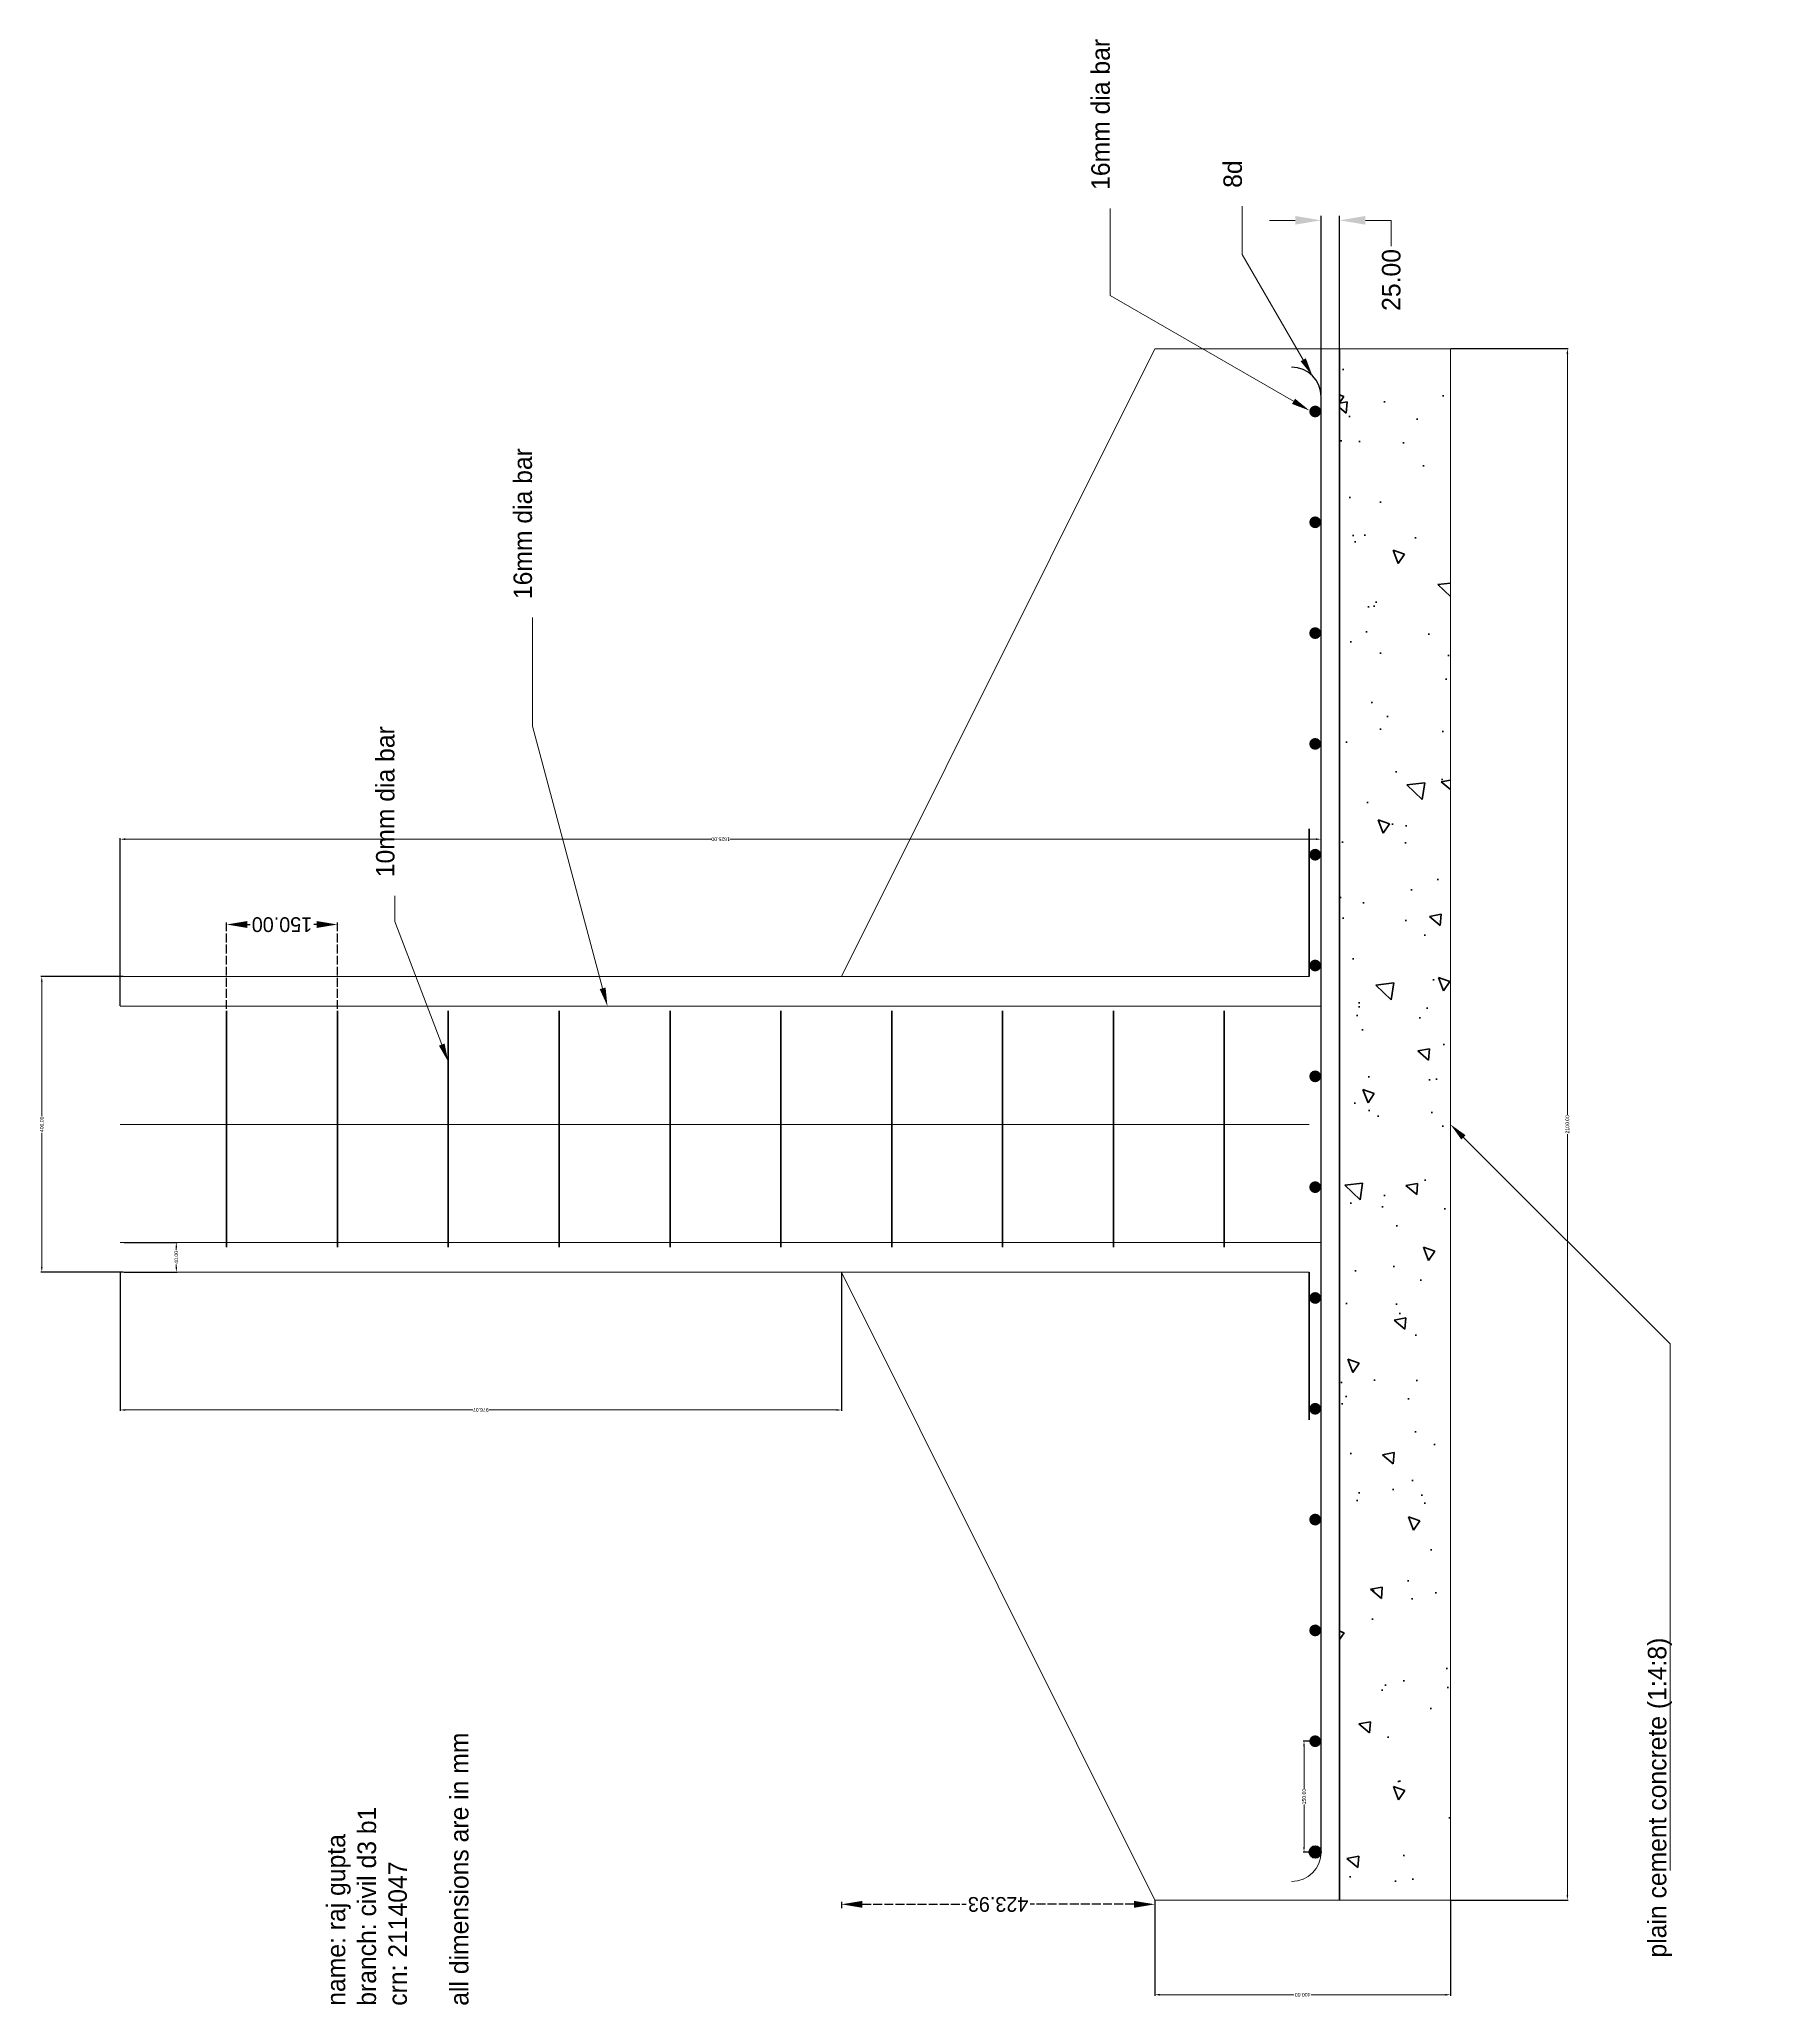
# Model space of a CAD drawing. Header units: millimetres. Extents: x -1959 to 376, y -39 to 2622.
import ezdxf
from ezdxf import colors
from ezdxf.entities.mleader import LeaderData, LeaderLine
from ezdxf.math import Vec2, Vec3

# ---------------------------------------------------------------- set-up
doc = ezdxf.new("R2010")
doc.units = ezdxf.units.MM
doc.header["$PDMODE"] = 34
doc.linetypes.add('ACAD_ISO02W100', pattern=[15, 12, -3])
doc.layers.get('0').update_dxf_attribs({"lineweight": 0})
for name, color, linetype, lineweight in [('dimensions', 100, 'Continuous', 0), ('dis bars', 152, 'Continuous', 0), ('lateral ties', 10, 'Continuous', 30), ('text', 2, 'ACAD_ISO02W100', 30)]:
    doc.layers.add(name, color=color, linetype=linetype, lineweight=lineweight)
doc.styles.get("Standard").update_dxf_attribs({"font": 'Trajan Regular.ttf', "height": 5})
doc.dimstyles.get("Standard").update_dxf_attribs({"dimscale": 0.8, "dimtxt": 5, "dimasz": 7, "dimexe": 1.25, "dimexo": 0.625, "dimtad": 0, "dimtoh": 1, "dimzin": 1, "dimdsep": 46, "dimtxsty": 'Standard', "dimcen": 1.09, "dimadec": 0, "dimazin": 0, "dimtfac": 1, "dimtofl": 0, "dimtmove": 0, "dimatfit": 1, "dimfxl": 1, "dimtolj": 1, "dimtzin": 0, "dimlwd": -1, "dimarcsym": 1})

# ---------------------------------------------------------------- blocks, each defined once
blk = doc.blocks.new('*U7')
at = {"layer": 'lateral ties', "lineweight": 40}
blk.add_line((0, -160), (0, 160), dxfattribs=at)
blk = doc.blocks.new('*U8')
at = {"layer": 'lateral ties', "color": 0, "linetype": 'ByBlock', "lineweight": -2, "transparency": 16777216}
for p in [(-1350, 0), (-1200, 0), (-1050, 0), (-900, 0), (-750, 0), (-600, 0), (-450, 0), (-300, 0), (-150, 0), (0, 0)]:
    blk.add_blockref('*U7', p, dxfattribs=at)
blk = doc.blocks.new('*D9')
at = {"layer": 'Defpoints', "color": 0}
for p in [(-449.6, 103.1), (-49.6, 103.1), (-49.6, -25.1)]:
    blk.add_point(p, dxfattribs=at)
at = {"layer": 'dimensions', "color": 0, "lineweight": -2}
for p, q in [((-449.6, 102.4), (-449.6, -26.4)), ((-49.6, 102.4), (-49.6, -26.4))]:
    blk.add_line(p, q, dxfattribs=at)
at = {"layer": 'dimensions', "color": 0}
for p, q in [((-442.6, -25.1), (-261.3, -25.1)), ((-56.6, -25.1), (-237.9, -25.1))]:
    blk.add_line(p, q, dxfattribs=at)
for points in [[(-442.6, -26.3), (-442.6, -23.9), (-449.6, -25.1)], [(-56.6, -26.3), (-56.6, -23.9), (-49.6, -25.1)]]:
    blk.add_solid(points, dxfattribs=at)
at = {"layer": 'dimensions', "color": 0, "lineweight": 40, "insert": (-249.6, -25.1), "char_height": 5, "attachment_point": 5, "rotation": 180}
blk.add_mtext('\\A1;400.00', dxfattribs=at)
blk = doc.blocks.new('*D10')
at = {"layer": 'Defpoints', "color": 0}
for p in [(-1849.6, 953.1), (-873.5, 953.1), (-873.5, 766.5)]:
    blk.add_point(p, dxfattribs=at)
at = {"layer": 'dimensions', "color": 0, "lineweight": -2}
for p, q in [((-1849.6, 952.4), (-1849.6, 765.2)), ((-873.5, 952.4), (-873.5, 765.2))]:
    blk.add_line(p, q, dxfattribs=at)
at = {"layer": 'dimensions', "color": 0}
for p, q in [((-1842.6, 766.5), (-1372.3, 766.5)), ((-880.5, 766.5), (-1350.8, 766.5))]:
    blk.add_line(p, q, dxfattribs=at)
for points in [[(-1842.6, 765.3), (-1842.6, 767.6), (-1849.6, 766.5)], [(-880.5, 765.3), (-880.5, 767.6), (-873.5, 766.5)]]:
    blk.add_solid(points, dxfattribs=at)
at = {"layer": 'dimensions', "color": 0, "lineweight": -3, "insert": (-1361.6, 766.5), "char_height": 5, "attachment_point": 5, "rotation": 180}
blk.add_mtext('\\A1;976.07', dxfattribs=at)
blk = doc.blocks.new('*D12')
at = {"layer": 'Defpoints', "color": 0}
for p in [(-49.6, 2203.1), (-49.6, 103.1), (108.6, 103.1)]:
    blk.add_point(p, dxfattribs=at)
at = {"layer": 'dimensions', "color": 0, "lineweight": -2}
for p, q in [((-49, 2203.1), (109.9, 2203.1)), ((-49, 103.1), (109.9, 103.1))]:
    blk.add_line(p, q, dxfattribs=at)
at = {"layer": 'dimensions', "color": 0}
for p, q in [((108.6, 2196.1), (108.6, 1166.1)), ((108.6, 110.1), (108.6, 1140))]:
    blk.add_line(p, q, dxfattribs=at)
for points in [[(107.5, 2196.1), (109.8, 2196.1), (108.6, 2203.1)], [(107.5, 110.1), (109.8, 110.1), (108.6, 103.1)]]:
    blk.add_solid(points, dxfattribs=at)
at = {"layer": 'dimensions', "color": 0, "lineweight": -3, "insert": (108.6, 1153.1), "char_height": 5, "attachment_point": 5, "rotation": 90}
blk.add_mtext('\\A1;2100.00', dxfattribs=at)
blk = doc.blocks.new('*D13')
at = {"layer": 'Defpoints', "color": 0}
for p in [(-1849.6, 1539.1), (-1849.6, 1313.1), (-224.6, 1313.1)]:
    blk.add_point(p, dxfattribs=at)
at = {"layer": 'dimensions', "color": 0, "lineweight": -2}
for p, q in [((-1849.6, 1313.7), (-1849.6, 1540.4)), ((-224.6, 1313.7), (-224.6, 1540.4))]:
    blk.add_line(p, q, dxfattribs=at)
at = {"layer": 'dimensions', "color": 0}
for p, q in [((-1842.6, 1539.1), (-1049.6, 1539.1)), ((-231.6, 1539.1), (-1024.6, 1539.1))]:
    blk.add_line(p, q, dxfattribs=at)
for points in [[(-1842.6, 1537.9), (-1842.6, 1540.3), (-1849.6, 1539.1)], [(-231.6, 1537.9), (-231.6, 1540.3), (-224.6, 1539.1)]]:
    blk.add_solid(points, dxfattribs=at)
at = {"layer": 'dimensions', "color": 0, "lineweight": -3, "insert": (-1037.1, 1539.1), "char_height": 5, "attachment_point": 5, "rotation": 180}
blk.add_mtext('\\A1;1625.00', dxfattribs=at)
blk = doc.blocks.new('*D14')
at = {"layer": 'Defpoints', "color": 0}
for p in [(-1955.6, 1353.1), (-1844.7, 1353.1), (-1844.7, 953.1)]:
    blk.add_point(p, dxfattribs=at)
at = {"layer": 'dimensions', "color": 0, "lineweight": -2}
for p, q in [((-1845.3, 1353.1), (-1956.9, 1353.1)), ((-1845.3, 953.1), (-1956.9, 953.1))]:
    blk.add_line(p, q, dxfattribs=at)
at = {"layer": 'dimensions', "color": 0}
for p, q in [((-1955.6, 1346.1), (-1955.6, 1164.8)), ((-1955.6, 960.1), (-1955.6, 1141.4))]:
    blk.add_line(p, q, dxfattribs=at)
for points in [[(-1956.8, 1346.1), (-1954.5, 1346.1), (-1955.6, 1353.1)], [(-1956.8, 960.1), (-1954.5, 960.1), (-1955.6, 953.1)]]:
    blk.add_solid(points, dxfattribs=at)
at = {"layer": 'dimensions', "color": 0, "lineweight": 40, "insert": (-1955.6, 1153.1), "char_height": 5, "attachment_point": 5, "rotation": 90}
blk.add_mtext('\\A1;400.00', dxfattribs=at)
blk = doc.blocks.new('*D16')
at = {"layer": 'Defpoints', "color": 0}
for p in [(-1844.7, 993.1), (-1773.6, 993.1), (-1844.7, 953.1)]:
    blk.add_point(p, dxfattribs=at)
at = {"layer": 'dimensions', "color": 0, "lineweight": -2}
for p, q in [((-1844, 993.1), (-1772.3, 993.1)), ((-1844, 953.1), (-1772.3, 953.1))]:
    blk.add_line(p, q, dxfattribs=at)
at = {"layer": 'dimensions', "color": 0}
for p, q in [((-1773.6, 986.1), (-1773.6, 982.7)), ((-1773.6, 960.1), (-1773.6, 963.5))]:
    blk.add_line(p, q, dxfattribs=at)
for points in [[(-1774.7, 986.1), (-1772.4, 986.1), (-1773.6, 993.1)], [(-1774.7, 960.1), (-1772.4, 960.1), (-1773.6, 953.1)]]:
    blk.add_solid(points, dxfattribs=at)
at = {"layer": 'dimensions', "color": 0, "lineweight": 40, "insert": (-1773.6, 973.1), "char_height": 5, "attachment_point": 5, "rotation": 90}
blk.add_mtext('\\A1;40.00', dxfattribs=at)
blk = doc.blocks.new('*D17')
at = {"layer": 'Defpoints', "color": 0}
for p in [(-247.7, 318.1), (-232.6, 318.1), (-232.6, 168.1)]:
    blk.add_point(p, dxfattribs=at)
at = {"layer": 'dimensions', "color": 0, "lineweight": -2}
for p, q in [((-233.2, 318.1), (-249, 318.1)), ((-233.2, 168.1), (-249, 168.1))]:
    blk.add_line(p, q, dxfattribs=at)
at = {"layer": 'dimensions', "color": 0}
for p, q in [((-247.7, 311.1), (-247.7, 253.8)), ((-247.7, 175.1), (-247.7, 232.3))]:
    blk.add_line(p, q, dxfattribs=at)
for points in [[(-248.9, 311.1), (-246.6, 311.1), (-247.7, 318.1)], [(-248.9, 175.1), (-246.6, 175.1), (-247.7, 168.1)]]:
    blk.add_solid(points, dxfattribs=at)
at = {"layer": 'dimensions', "color": 0, "lineweight": 40, "insert": (-247.7, 243.1), "char_height": 5, "attachment_point": 5, "rotation": 90}
blk.add_mtext('\\A1;150.00', dxfattribs=at)
blk = doc.blocks.new('*D54')
at = {"layer": 'Defpoints', "color": 0}
for p in [(-873.5, 103.1), (-873.5, 97.3), (-449.6, 103.1)]:
    blk.add_point(p, dxfattribs=at)
at = {"layer": 'text', "color": 0, "lineweight": -2}
for p, q in [((-873.5, 100.6), (-873.5, 92.3)), ((-449.6, 100.6), (-449.6, 92.3))]:
    blk.add_line(p, q, dxfattribs=at)
at = {"layer": 'text', "color": 0}
for p, q in [((-845.5, 97.3), (-704.9, 97.3)), ((-477.6, 97.3), (-618.3, 97.3))]:
    blk.add_line(p, q, dxfattribs=at)
for points in [[(-845.5, 92.6), (-845.5, 101.9), (-873.5, 97.3)], [(-477.6, 92.6), (-477.6, 101.9), (-449.6, 97.3)]]:
    blk.add_solid(points, dxfattribs=at)
at = {"layer": 'text', "color": 0, "lineweight": 40, "insert": (-661.6, 97.3), "char_height": 20, "attachment_point": 5, "rotation": 180}
blk.add_mtext('\\A1;423.93', dxfattribs=at)
blk = doc.blocks.new('*D55')
at = {"layer": 'Defpoints', "color": 0}
for p in [(-1555.6, 1423.6), (-1705.6, 1306.9), (-1555.6, 1306.9)]:
    blk.add_point(p, dxfattribs=at)
at = {"layer": 'text', "color": 0, "lineweight": -2}
for p, q in [((-1705.6, 1309.4), (-1705.6, 1428.6)), ((-1555.6, 1309.4), (-1555.6, 1428.6))]:
    blk.add_line(p, q, dxfattribs=at)
at = {"layer": 'text', "color": 0}
for p, q in [((-1677.6, 1423.6), (-1673.7, 1423.6)), ((-1583.6, 1423.6), (-1587.5, 1423.6))]:
    blk.add_line(p, q, dxfattribs=at)
for points in [[(-1677.6, 1419), (-1677.6, 1428.3), (-1705.6, 1423.6)], [(-1583.6, 1419), (-1583.6, 1428.3), (-1555.6, 1423.6)]]:
    blk.add_solid(points, dxfattribs=at)
at = {"layer": 'text', "color": 0, "lineweight": 40, "insert": (-1630.6, 1423.6), "char_height": 20, "attachment_point": 5, "rotation": 180}
blk.add_mtext('\\A1;150.00', dxfattribs=at)
blk = doc.blocks.new('*D59')
at = {"layer": 'Defpoints', "color": 0, "transparency": 16777216}
for p in [(-199.6, 2376.8), (-224.6, 2138.1), (-199.6, 2138.1)]:
    blk.add_point(p, dxfattribs=at)
at = {"layer": 'dimensions', "color": 0, "transparency": 16777216}
for p, q in [((-259.6, 2376.8), (-294.6, 2376.8)), ((-164.6, 2376.8), (-129.6, 2376.8)), ((-129.6, 2376.8), (-129.6, 2341.8))]:
    blk.add_line(p, q, dxfattribs=at)
at = {"layer": 'dimensions', "color": 0, "lineweight": -2, "transparency": 16777216}
for p, q in [((-224.6, 2141.2), (-224.6, 2383.1)), ((-199.6, 2141.2), (-199.6, 2383.1))]:
    blk.add_line(p, q, dxfattribs=at)
at = {"layer": 'dimensions', "color": 0, "transparency": 16777216}
for points in [[(-259.6, 2371), (-259.6, 2382.7), (-224.6, 2376.8)], [(-164.6, 2371), (-164.6, 2382.7), (-199.6, 2376.8)]]:
    blk.add_solid(points, dxfattribs=at)
at = {"layer": 'dimensions', "color": 0, "lineweight": -3, "transparency": 16777216, "insert": (-129.6, 2296.1), "char_height": 25, "attachment_point": 5, "rotation": 90}
blk.add_mtext('\\A1;25.00', dxfattribs=at)

msp = doc.modelspace()

# ---------------------------------------------------------------- hatches: boundary and pattern name
at = {"layer": 'dis bars', "lineweight": 80}
h = msp.add_hatch(color=256, dxfattribs=at)
h.dxf.hatch_style = 1
h.paths.add_polyline_path([(-240.617, 2118.072, 1), (-224.617, 2118.072, 1)])
h = msp.add_hatch(color=256, dxfattribs=at)
h.dxf.hatch_style = 1
h.paths.add_polyline_path([(-240.617, 1968.072, 1), (-224.617, 1968.072, 1)])
h = msp.add_hatch(color=256, dxfattribs=at)
h.dxf.hatch_style = 1
h.paths.add_polyline_path([(-240.617, 1818.072, 1), (-224.617, 1818.072, 1)])
h = msp.add_hatch(color=256, dxfattribs=at)
h.dxf.hatch_style = 1
h.paths.add_polyline_path([(-240.617, 1668.072, 1), (-224.617, 1668.072, 1)])
h = msp.add_hatch(color=256, dxfattribs=at)
h.dxf.hatch_style = 1
h.paths.add_polyline_path([(-240.617, 1518.072, 1), (-224.617, 1518.072, 1)])
h = msp.add_hatch(color=256, dxfattribs=at)
h.dxf.hatch_style = 1
h.paths.add_polyline_path([(-240.617, 1368.072, 1), (-224.617, 1368.072, 1)])
h = msp.add_hatch(color=256, dxfattribs=at)
h.dxf.hatch_style = 1
h.paths.add_polyline_path([(-240.617, 1218.072, 1), (-224.617, 1218.072, 1)])
h = msp.add_hatch(color=256, dxfattribs=at)
h.dxf.hatch_style = 1
h.paths.add_polyline_path([(-240.617, 1068.072, 1), (-224.617, 1068.072, 1)])
h = msp.add_hatch(color=256, dxfattribs=at)
h.dxf.hatch_style = 1
h.paths.add_polyline_path([(-240.617, 918.072, 1), (-224.617, 918.072, 1)])
h = msp.add_hatch(color=256, dxfattribs=at)
h.dxf.hatch_style = 1
h.paths.add_polyline_path([(-240.617, 768.072, 1), (-224.617, 768.072, 1)])
h = msp.add_hatch(color=256, dxfattribs=at)
h.dxf.hatch_style = 1
h.paths.add_polyline_path([(-240.617, 618.072, 1), (-224.617, 618.072, 1)])
h = msp.add_hatch(color=256, dxfattribs=at)
h.dxf.hatch_style = 1
h.paths.add_polyline_path([(-240.617, 468.072, 1), (-224.617, 468.072, 1)])
h = msp.add_hatch(color=256, dxfattribs=at)
h.dxf.hatch_style = 1
h.paths.add_polyline_path([(-240.617, 318.072, 1), (-224.617, 318.072, 1)])
h = msp.add_hatch(color=256, dxfattribs=at)
h.dxf.hatch_style = 1
h.paths.add_polyline_path([(-240.617, 168.072, 1), (-224.617, 168.072, 1)])
at = {"layer": 'lateral ties', "lineweight": 80, "true_color": 0xf1eb1f}
h = msp.add_hatch(dxfattribs=at)
h.set_pattern_fill('AR-CONC', color=2)
h.set_pattern_definition([(140, (0, 0), (15.939, 182.185), [19.05, -209.55]), (85, (0, 0), (-191.057, -35.243), [15.24, -167.64]), (190.451, (1.33, 15.18), (-175.118, 146.941), [16.19, -178.09]), (136.184, (-50.8, -2e-14), (42.042, 271.08), [28.575, -314.325]), (186.636, (-47.3, 22.6), (-247.426, 237.404), [24.285, -267.136]), (81.184, (-50.8, -2e-14), (-247.426, 237.404), [22.86, -251.46]), (111, (-38.1, 25.4), (102.265, 151.614), [19.05, -209.55]), (56, (-38.1, 25.4), (-184.188, 61.802), [15.24, -167.64]), (161.451, (-29.58, 38.03), (-81.923, 213.416), [16.19, -178.09]), (127.5, (0, 0), (-84.555, 3.0886), [0, -165.608, 0, -170.18, 0, -168.275]), (97.5, (0, 0), (-100.1806, 66.8197), [0, -97.028, 0, -161.798, 0, -64.135]), (57.5, (2e-14, -56.64), (5.7287, 135.5906), [0, -63.5, 0, -198.12, 0, -262.89]), (47.5, (3e-14, -82.04), (-25.4265, 148.129), [0, -82.55, 0, -131.572, 0, -186.69])])
h.paths.add_polyline_path([(-199.617, 2203.072), (-199.617, 103.072), (-49.617, 103.072), (-49.617, 2203.072)])

# ---------------------------------------------------------------- linework, layer by layer
for p, q in [((-873.545, 1353.072), (-449.617, 2203.072)), ((-449.617, 2203.072), (-199.617, 2203.072)), ((-199.617, 2203.072), (-49.617, 2203.072)), ((-49.617, 2203.072), (-49.617, 103.072)), ((-240.617, 1353.072), (-1849.617, 1353.072)), ((-240.617, 1353.072), (-1849.617, 1353.072)), ((-240.617, 1353.072), (-1849.617, 1353.072)), ((-224.617, 1313.072), (-1849.617, 1313.072)), ((-240.617, 1153.072), (-1849.617, 1153.072)), ((-224.617, 993.072), (-1849.617, 993.072)), ((-240.617, 953.072), (-1849.617, 953.072)), ((-449.617, 103.072), (-873.545, 953.072)), ((-199.617, 103.072), (-449.617, 103.072)), ((-49.617, 103.072), (-199.617, 103.072))]:
    msp.add_line(p, q)
at = {"lineweight": 40}
msp.add_line((-199.617, 103.072), (-199.617, 2203.072), dxfattribs=at)
at = {"color": 242, "linetype": 'ByBlock', "lineweight": 30, "true_color": 0xcd2027}
msp.add_line((-224.617, 168.072), (-224.617, 2138.072), dxfattribs=at)
at = {"lineweight": 30}
msp.add_arc((-264.617, 2138.072), 40, 0, 90, dxfattribs=at)
msp.add_arc((-264.617, 168.072), 40, 270, 0)
at = {"layer": 'Defpoints', "lineweight": 80}
for p, q in [((-240.617, 1353.072), (-240.617, 1553.072)), ((-240.617, 953.072), (-240.617, 853.072)), ((-240.617, 853.072), (-240.617, 753.072))]:
    msp.add_line(p, q, dxfattribs=at)
at = {"layer": 'dis bars', "lineweight": 80}
msp.add_circle((-232.617, 168.072), 8, dxfattribs=at)

# ---------------------------------------------------------------- block references
at = {"layer": 'lateral ties', "lineweight": 40}
msp.add_blockref('*U8', (-355.554, 1146.902), dxfattribs=at)

# ---------------------------------------------------------------- texts
at = {"layer": 'text', "color": 240, "true_color": 0xed1f24, "insert": (-1570, -40), "char_height": 25, "width": 580, "attachment_point": 1, "rotation": 90}
msp.add_mtext('name: raj gupta \\Pbranch: civil d3 b1\\Pcrn: 2114047\\P\\Pall dimensions are in mm', dxfattribs=at)

# ---------------------------------------------------------------- dimensions: what is measured, and where the dimension line sits
at = {"layer": 'dimensions', "lineweight": -3}
for base, p1, p2, angle, picture, middle in [((-199.617, 2376.844), (-224.617, 2138.072), (-199.617, 2138.072), 180, '*D59', (-129.617, 2296.069)), ((108.618, 103.072), (-49.617, 2203.072), (-49.617, 103.072), 90, '*D12', (108.618, 1153.072)), ((-1849.617, 1539.116), (-224.617, 1313.072), (-1849.617, 1313.072), 180, '*D13', (-1037.117, 1539.116)), ((-873.545, 766.452), (-1849.617, 953.072), (-873.545, 953.072), 180, '*D10', (-1361.581, 766.452))]:
    dim = msp.add_linear_dim(base=base, p1=p1, p2=p2, angle=angle, dimstyle='standard', dxfattribs=at)
    dim.commit()
    dim.dimension.update_dxf_attribs({"geometry": picture, "text_midpoint": middle})
at = {"layer": 'dimensions', "lineweight": 40}
for base, p1, p2, angle, picture, middle in [((-1955.646, 1353.072), (-1844.661, 953.072), (-1844.661, 1353.072), 90, '*D14', (-1955.646, 1153.072)), ((-1773.561, 993.072), (-1844.661, 953.072), (-1844.661, 993.072), 90, '*D16', (-1773.561, 973.072)), ((-247.746, 318.072), (-232.617, 168.072), (-232.617, 318.072), 90, '*D17', (-247.746, 243.072)), ((-49.617, -25.111), (-449.617, 103.072), (-49.617, 103.072), 180, '*D9', (-249.617, -25.111))]:
    dim = msp.add_linear_dim(base=base, p1=p1, p2=p2, angle=angle, dimstyle='standard', dxfattribs=at)
    dim.commit()
    dim.dimension.update_dxf_attribs({"geometry": picture, "text_midpoint": middle})
at = {"layer": 'text', "lineweight": 40}
for base, p1, p2, picture, middle in [((-1555.554, 1423.637), (-1705.554, 1306.902), (-1555.554, 1306.902), '*D55', (-1630.554, 1423.637)), ((-873.545, 97.258), (-449.617, 103.072), (-873.545, 103.072), '*D54', (-661.581, 97.258))]:
    dim = msp.add_linear_dim(base=base, p1=p1, p2=p2, angle=180, dimstyle='standard', dxfattribs=at)
    dim.commit()
    dim.dimension.update_dxf_attribs({"geometry": picture, "text_midpoint": middle})

# ---------------------------------------------------------------- leaders
at = {"layer": 'dimensions', "lineweight": -3}
ml = msp.add_multileader_mtext('Standard', dxfattribs=at)
ml.set_content('16mm dia bar', color=256)
ml.set_leader_properties(linetype='ByLayer', lineweight=-1)
ml.build(insert=Vec2(0, 0))
ml.multileader.update_dxf_attribs({"has_text_frame": 1, "text_left_attachment_type": 7, "text_right_attachment_type": 6, "dogleg_length": 7, "arrow_head_size": 25, "scale": 5})
ctx = ml.context
ctx.base_point, ctx.scale, ctx.char_height, ctx.arrow_head_size, ctx.landing_gap_size, ctx.plane_origin, ctx.plane_x_axis, ctx.plane_y_axis = Vec3(-509.983, 2393.024), 5, 25, 25, 25, Vec3(-240.263, 2119.338), Vec3(0, 1), Vec3(-1, 0)
ctx.left_attachment, ctx.right_attachment = 7, 6
notes = []
notes.append((ctx, [(0, (1, 1, 0), (-509.983, 2358.024), (0, 1), 35, [(0, [(-240.263, 2119.338), (-509.983, 2275.062)], 0, [])])]))
ctx.mtext.insert, ctx.mtext.text_direction, ctx.mtext.flow_direction = Vec3(-535.538, 2418.024), Vec3(0, 1), 5
at = {"layer": 'dimensions', "color": 6}
ml = msp.add_multileader_mtext('Standard', dxfattribs=at)
ml.set_content('8d', color=6)
ml.set_leader_properties(linetype='ByLayer', lineweight=-1)
ml.build(insert=Vec2(0, 0))
ml.multileader.update_dxf_attribs({"has_text_frame": 1, "text_left_attachment_type": 7, "text_right_attachment_type": 6, "dogleg_length": 7, "arrow_head_size": 25, "scale": 5})
ctx = ml.context
ctx.base_point, ctx.scale, ctx.char_height, ctx.arrow_head_size, ctx.landing_gap_size, ctx.plane_origin, ctx.plane_x_axis, ctx.plane_y_axis = Vec3(-331.217, 2395.799), 5, 25, 25, 25, Vec3(-236.333, 2166.356), Vec3(0, 1), Vec3(-1, 0)
ctx.left_attachment, ctx.right_attachment = 7, 6
notes.append((ctx, [(0, (1, 1, 0), (-331.217, 2360.799), (0, 1), 35, [(0, [(-236.333, 2166.356), (-331.217, 2330.7)], 0, [])])]))
ctx.mtext.insert, ctx.mtext.text_direction, ctx.mtext.flow_direction = Vec3(-356.771, 2420.799), Vec3(0, 1), 5
at = {"layer": 'dimensions', "lineweight": -3}
ml = msp.add_multileader_mtext('Standard', dxfattribs=at)
ml.set_content('16mm dia bar', color=256)
ml.set_leader_properties(linetype='ByLayer', lineweight=-1)
ml.build(insert=Vec2(0, 0))
ml.multileader.update_dxf_attribs({"has_text_frame": 1, "text_left_attachment_type": 7, "text_right_attachment_type": 6, "dogleg_length": 7, "arrow_head_size": 25, "scale": 5})
ctx = ml.context
ctx.base_point, ctx.scale, ctx.char_height, ctx.arrow_head_size, ctx.landing_gap_size, ctx.plane_origin, ctx.plane_x_axis, ctx.plane_y_axis = Vec3(-1291.783, 1839.086), 5, 25, 25, 25, Vec3(-1190.247, 1313.072), Vec3(0, 1), Vec3(-1, 0)
ctx.left_attachment, ctx.right_attachment = 7, 6
notes.append((ctx, [(0, (1, 1, 0), (-1291.783, 1804.086), (0, 1), 35, [(0, [(-1190.247, 1313.072), (-1291.783, 1692.007)], 0, [])])]))
ctx.mtext.insert, ctx.mtext.text_direction, ctx.mtext.flow_direction = Vec3(-1317.337, 1864.086), Vec3(0, 1), 5
at = {"layer": 'dimensions', "color": 6, "lineweight": 40}
ml = msp.add_multileader_mtext('Standard', dxfattribs=at)
ml.set_content('10mm dia bar', color=6)
ml.set_leader_properties(linetype='ByLayer', lineweight=-1)
ml.build(insert=Vec2(0, 0))
ml.multileader.update_dxf_attribs({"has_text_frame": 1, "text_left_attachment_type": 7, "text_right_attachment_type": 6, "dogleg_length": 7, "arrow_head_size": 25, "scale": 5})
ctx = ml.context
ctx.base_point, ctx.scale, ctx.char_height, ctx.arrow_head_size, ctx.landing_gap_size, ctx.plane_origin, ctx.plane_x_axis, ctx.plane_y_axis = Vec3(-1477.81, 1462.626), 5, 25, 25, 25, Vec3(-1405.554, 1237.666), Vec3(0, 1), Vec3(-1, 0)
ctx.left_attachment, ctx.right_attachment = 7, 6
notes.append((ctx, [(0, (1, 1, 0), (-1477.81, 1427.626), (0, 1), 35, [(0, [(-1405.554, 1237.666)], 0, [])])]))
ctx.mtext.insert, ctx.mtext.text_direction, ctx.mtext.flow_direction = Vec3(-1503.364, 1487.626), Vec3(0, 1), 5
at = {"layer": 'dimensions', "lineweight": -3}
ml = msp.add_multileader_mtext('Standard', dxfattribs=at)
ml.set_content('plain cement concrete (1:4:8)', color=256)
ml.set_leader_properties(linetype='ByLayer', lineweight=-1)
ml.build(insert=Vec2(0, 0))
ml.multileader.update_dxf_attribs({"has_text_frame": 1, "text_left_attachment_type": 7, "text_right_attachment_type": 6, "dogleg_length": 7, "arrow_head_size": 25, "scale": 5})
ctx = ml.context
ctx.base_point, ctx.scale, ctx.char_height, ctx.arrow_head_size, ctx.landing_gap_size, ctx.plane_origin, ctx.plane_x_axis, ctx.plane_y_axis = Vec3(244.918, 0.246), 5, 25, 25, 25, Vec3(-49.617, 1153.072), Vec3(0, 1), Vec3(-1, 0)
ctx.left_attachment, ctx.right_attachment = 7, 6
notes.append((ctx, [(0, (1, 1, 0), (247.506, 670.155), (0, -1), 35, [(0, [(-49.617, 1153.072), (247.506, 855.949)], 0, [])])]))
ctx.mtext.insert, ctx.mtext.text_direction, ctx.mtext.flow_direction = Vec3(217.506, 25.246), Vec3(0, 1), 5
for ctx, leaders in notes:
    for number, flags, end, landing, length, lines in leaders:
        leader = LeaderData()
        leader.index, (leader.has_last_leader_line, leader.has_dogleg_vector, leader.attachment_direction) = number, flags
        leader.last_leader_point, leader.dogleg_vector, leader.dogleg_length = Vec3(end), Vec3(landing), length
        for number, points, colour, breaks in lines:
            line = LeaderLine()
            line.index, line.vertices, line.color, line.breaks = number, Vec3.list(points), colors.encode_raw_color(colour), breaks
            leader.lines.append(line)
        ctx.leaders.append(leader)

doc.saveas('drawing.dxf')
